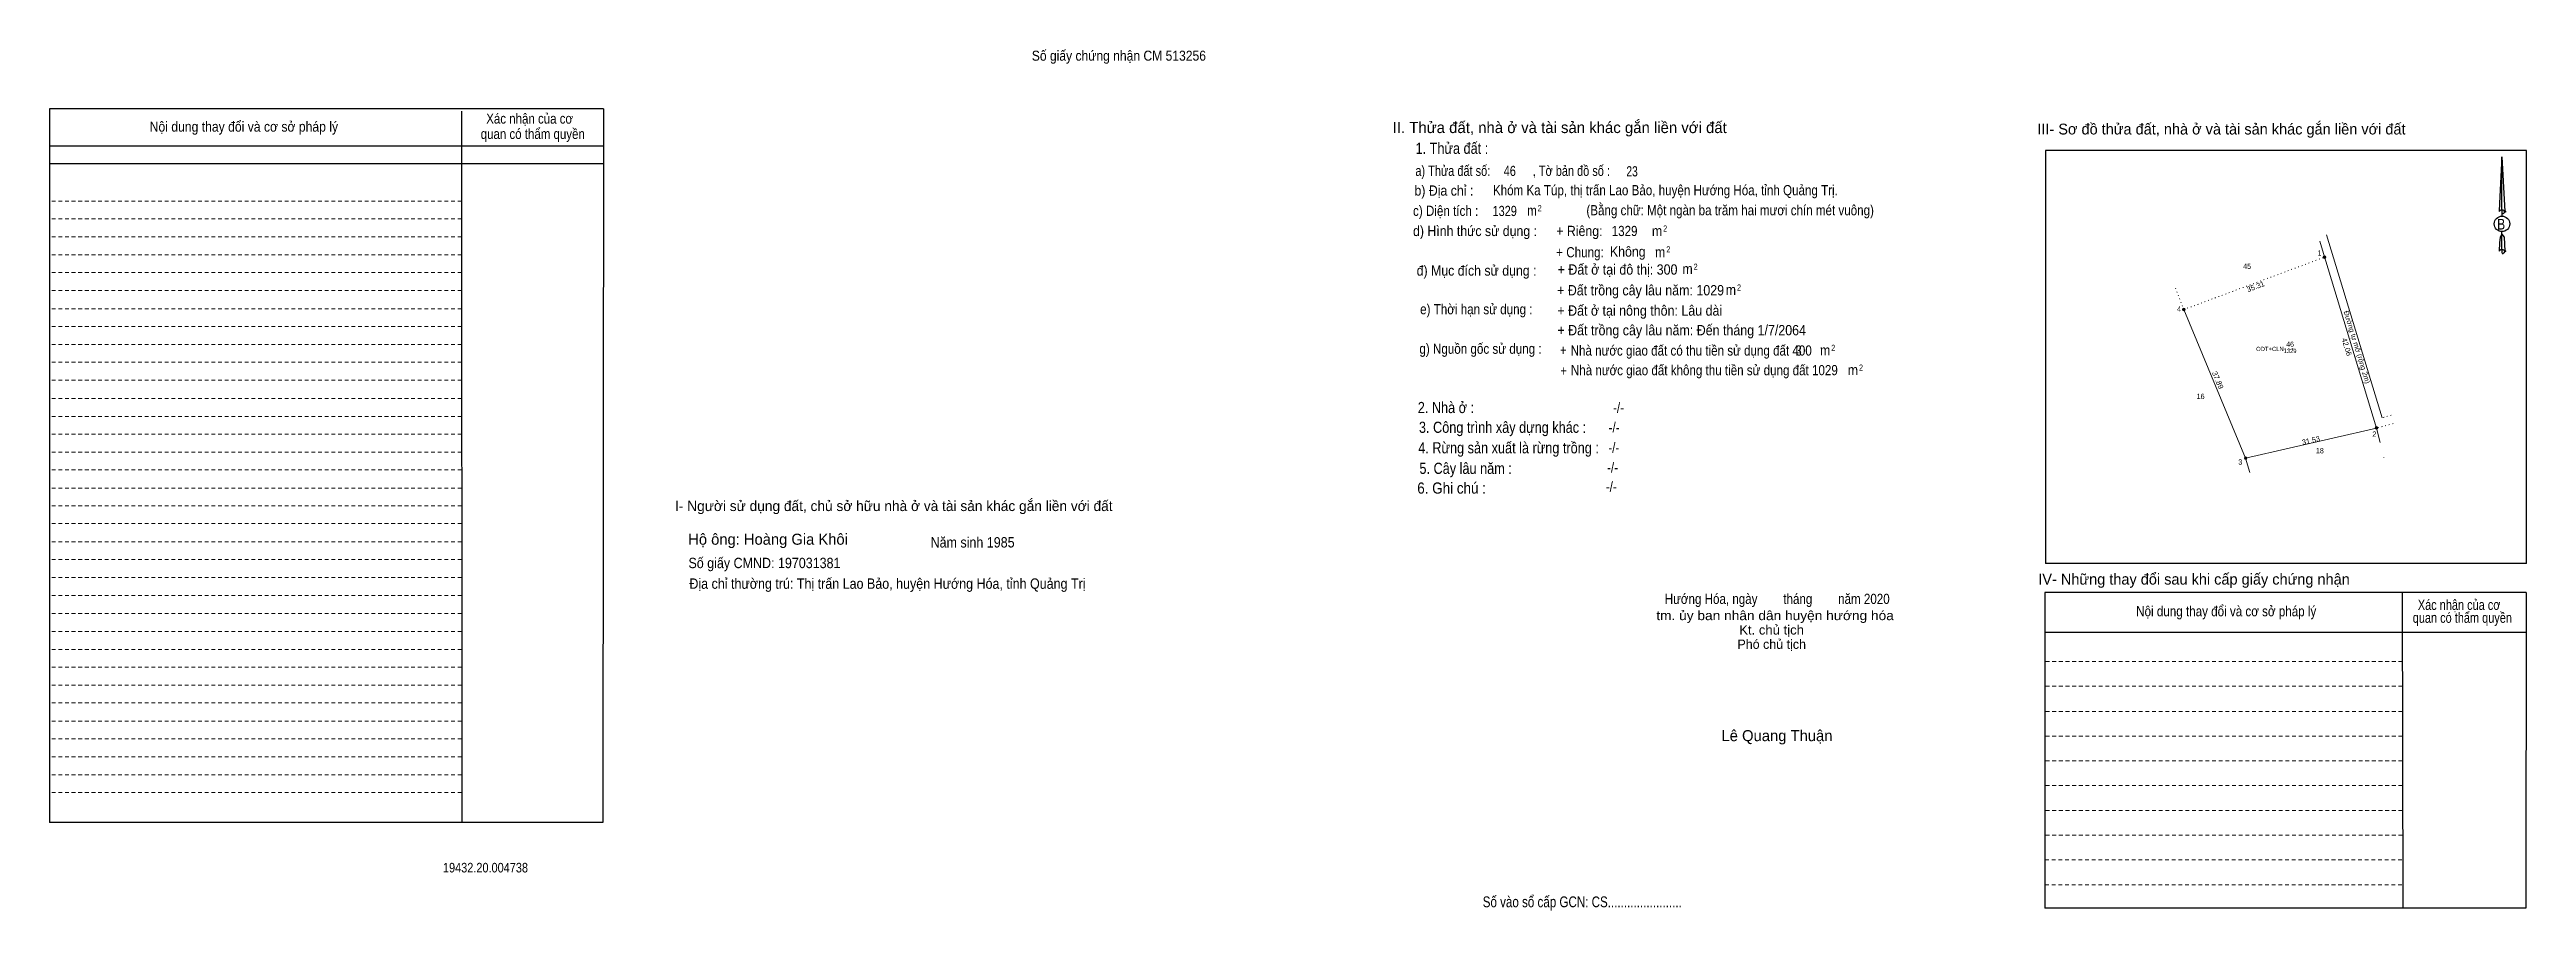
# Model space of a CAD drawing. Header units: metres. Extents: x 534861 to 535906, y 1836371 to 1837212.
# Drawn here: x 534861 to 535443, y 1837009 to 1837212 of the extents above; entities that cross this region are included whole.
import ezdxf
from ezdxf.enums import TextEntityAlignment as Align

# ---------------------------------------------------------------- set-up
doc = ezdxf.new("R2010")
doc.units = ezdxf.units.M
doc.header["$LTSCALE"] = 0.58
doc.header["$PDMODE"] = 32
doc.header["$PDSIZE"] = 0.29
doc.linetypes.add('DOTTED', pattern=[1.5, 0.3, -1.2])
doc.linetypes.add('SHORT_DASHED', pattern=[2.7, 1.5, -1.2])
for name, color, linetype, lineweight in [('10', 7, 'DOTTED', 13), ('18', 7, 'Continuous', 25), ('28', 7, 'SHORT_DASHED', 13), ('40', 7, 'Continuous', 13), ('63', 7, 'Continuous', 13)]:
    doc.layers.add(name, color=color, linetype=linetype, lineweight=lineweight)
for name, color, linetype in [('32', 7, 'Continuous'), ('46', 7, 'Continuous'), ('9', 7, 'Continuous')]:
    doc.layers.add(name, color=color, linetype=linetype)

msp = doc.modelspace()

# ---------------------------------------------------------------- texts
at = {"layer": '10'}
for s, height, width, p in [('46', 2.4, 0.8, (535204.1, 1837182.13)), ('ODT+CLN', 1, 0.95, (535382.85, 1837140.93)), ('1329', 1, 0.85, (535387.58, 1837140.45))]:
    msp.add_text(s, height=height, dxfattribs=dict(at, width=width)).set_placement(p, align=Align.CENTER)
at = {"layer": '18'}
for s, height, p in [('II. Thửa đất, nhà ở và tài sản khác gắn liền với đất', 2.625, (535215.845, 1837192.24)), ('Hộ ông: Hoàng Gia Khôi', 2.59, (535029.68, 1837095.33)), ('Phó chủ tịch', 2.19, (535265.69, 1837070.82)), ('Lê Quang Thuận', 2.6, (535266.93, 1837049.09))]:
    msp.add_text(s, height=height, dxfattribs=at).set_placement(p, align=Align.CENTER)
for s, height, width, p in [('1. Thửa đất :', 2.625, 0.85, (535190.485, 1837187.35)), ('a) Thửa đất số:              , Tờ bản đồ số : ', 2.406, 0.8, (535205.13, 1837182.16)), ('23', 2.4, 0.75, (535232.855, 1837182.04)), ('b) Địa chỉ : ', 2.406, 0.9, (535189.005, 1837177.51)), ('(Bằng chữ: Một ngàn ba trăm hai mươi chín mét vuông)', 2.4, 0.85, (535255.92, 1837172.89)), ('c) Diện tích :                                                   ', 2.406, 0.85, (535208.395, 1837172.74)), ('d) Hình thức sử dụng :', 2.406, 0.9, (535195.925, 1837168)), ('1329', 2.4, 0.8, (535202.9, 1837172.71)), (' m', 2.406, 0.85, (535208.94, 1837172.8)), ('2', 1.457, 0.75, (535211.115, 1837173.82)), ('+ Riêng: ', 2.406, 0.9, (535220.875, 1837168)), (' m', 2.406, 0.9, (535238.325, 1837168)), ('2', 1.457, 0.8, (535240.63, 1837169.02)), ('B', 2.52, 0.85, (535437.21, 1837169.53)), ('       + Chung:', 2.406, 0.85, (535217.955, 1837162.99)), ('Không', 2.406, 0.9, (535231.845, 1837163.14)), (' m', 2.406, 0.9, (535239.045, 1837163.02)), ('2', 1.457, 0.8, (535241.38, 1837164.13)), ('đ) Mục đích sử dụng :', 2.406, 0.9, (535196.29, 1837158.67)), ('+ Đất ở tại đô thị: 300', 2.43, 0.9, (535229.44, 1837158.91)), (' m', 2.406, 0.9, (535245.505, 1837159.06)), ('2', 1.457, 0.8, (535247.8, 1837160.05)), ('e) Thời hạn sử dụng :', 2.406, 0.85, (535196.23, 1837149.58)), ('+ Đất trồng cây lâu năm: 1029', 2.43, 0.9, (535234.855, 1837154.03)), (' m', 2.406, 0.9, (535255.695, 1837154.15)), ('2', 1.457, 0.8, (535258, 1837155.14)), ('+ Đất ở tại nông thôn: Lâu dài', 2.43, 0.9, (535234.67, 1837149.25)), ('+ Đất trồng cây lâu năm: Đến tháng 1/7/2064', 2.43, 0.9, (535244.525, 1837144.63)), ('g) Nguồn gốc sử dụng :', 2.406, 0.85, (535197.21, 1837140.28)), ('+ ', 2.43, 0.8, (535217.02, 1837139.95)), (' m', 2.406, 0.9, (535277.845, 1837139.92)), ('2', 1.457, 0.8, (535280.15, 1837140.94)), ('+ ', 2.43, 0.8, (535217.11, 1837135.09)), (' m', 2.406, 0.9, (535284.385, 1837135.28)), ('2', 1.457, 0.8, (535286.69, 1837136.3)), ('2. Nhà ở :', 2.625, 0.85, (535189.08, 1837126.32)), ('3. Công trình xây dựng khác :', 2.625, 0.85, (535202.395, 1837121.67)), ('4. Rừng sản xuất là rừng trồng :', 2.625, 0.85, (535203.81, 1837116.84)), ('5. Cây lâu năm :', 2.625, 0.85, (535193.715, 1837112.01)), ('6. Ghi chú :', 2.625, 0.9, (535190.42, 1837107.36)), ('Hướng Hóa, ngày        tháng        năm 2020', 2.4, 0.85, (535266.985, 1837081.39)), ('tm. ủy ban nhân dân huyện hướng hóa', 2.19, 1.1, (535266.48, 1837077.58)), ('Kt. chủ tịch', 2.19, 1.05, (535265.66, 1837074.19)), ('19432.20.004738', 2.26, 0.85, (534963.23, 1837018.18)), ('Số vào sổ cấp GCN: CS.......................', 2.549, 0.8, (535221.15, 1837009.99))]:
    msp.add_text(s, height=height, dxfattribs=dict(at, width=width)).set_placement(p, align=Align.CENTER)
at = {"layer": '18', "width": 0.85}
for s, p in [('Khóm Ka Túp, thị trấn Lao Bảo, huyện Hướng Hóa, tỉnh Quảng Trị.', (535200.14, 1837177.6)), ('Nhà nước giao đất có thu tiền sử dụng đất 400', (535218.41, 1837139.86)), ('Nhà nước giao đất không thu tiền sử dụng đất 1029 ', (535218.46, 1837135.23))]:
    msp.add_text(s, height=2.4, dxfattribs=at).set_placement(p)
at = {"layer": '28'}
for s, height, width, p in [('Nội dung thay đổi và cơ sở pháp lý', 2.377, 0.9, (534906.415, 1837192.57)), ('Nội dung thay đổi và cơ sở pháp lý', 2.377, 0.9, (534906.415, 1837192.57)), (' quan có thẩm quyền', 2.377, 0.85, (534973.975, 1837190.86)), (' quan có thẩm quyền', 2.377, 0.85, (534973.975, 1837190.86)), ('Xác nhận của cơ', 2.377, 0.85, (534973.61, 1837194.46)), ('Xác nhận của cơ', 2.377, 0.85, (534973.61, 1837194.46)), ('-/-', 2.406, 0.85, (535229.67, 1837126.41)), ('-/-', 2.406, 0.85, (535228.62, 1837121.73)), ('-/-', 2.406, 0.85, (535228.56, 1837116.99)), ('-/-', 2.406, 0.85, (535228.26, 1837112.31)), ('-/-', 2.406, 0.85, (535227.97, 1837107.79)), ('Xác nhận của cơ', 2.406, 0.8, (535427.34, 1837079.98)), ('Nội dung thay đổi và cơ sở pháp lý', 2.406, 0.85, (535372.57, 1837078.48)), (' quan có thẩm quyền', 2.406, 0.8, (535427.735, 1837076.95))]:
    msp.add_text(s, height=height, dxfattribs=dict(at, width=width)).set_placement(p, align=Align.CENTER)
for s, height, p in [('III- Sơ đồ thửa đất, nhà ở và tài sản khác gắn liền với đất', 2.552, (535371.445, 1837191.91)), ('I- Người sử dụng đất, chủ sở hữu nhà ở và tài sản khác gắn liền với đất', 2.41, (535059.255, 1837103.26)), ('IV- Những thay đổi sau khi cấp giấy chứng nhận', 2.552, (535364.995, 1837085.95))]:
    msp.add_text(s, height=height, dxfattribs=at).set_placement(p, align=Align.CENTER)
at = {"layer": '28', "width": 0.9}
for s, p in [('Năm sinh 1985', (535067.9, 1837094.68)), ('Số giấy CMND: 197031381', (535010.96, 1837089.82)), ('Địa chỉ thường trú: Thị trấn Lao Bảo, huyện Hướng Hóa, tỉnh Quảng Trị', (535011.18, 1837084.96))]:
    msp.add_text(s, height=2.44, dxfattribs=at).set_placement(p)
at = {"layer": '32'}
for s, height, width, p in [('45', 1.25, 0.8, (535377.48, 1837160.25)), ('46', 1.2, 0.85, (535387.585, 1837141.93)), ('16', 1.25, 0.85, (535366.54, 1837129.63)), ('18', 1.25, 0.8, (535394.59, 1837116.84))]:
    msp.add_text(s, height=height, dxfattribs=dict(at, width=width)).set_placement(p, align=Align.CENTER)
at = {"layer": '32', "width": 0.95}
msp.add_text('Đường tự mỡ (rộng 2m)', height=1.2, rotation=286.843, dxfattribs=at).set_placement((535402.7448, 1837141.6938), align=Align.CENTER)
at = {"layer": '40', "width": 0.9}
msp.add_text('Số giấy chứng nhận CM 513256', height=2.363, dxfattribs=at).set_placement((535112.175, 1837209.28), align=Align.CENTER)
at = {"layer": '46', "width": 0.75}
msp.add_text('3', height=2.4, dxfattribs=at).set_placement((535271.39, 1837139.85))
at = {"layer": '63'}
for s, width, p in [(' 1', 0.75, (535394.96, 1837163.4)), (' 4', 0.85, (535361.95, 1837150.21)), (' 2', 0.85, (535407.87, 1837120.74)), (' 3', 0.8, (535376.34, 1837114.18))]:
    msp.add_text(s, height=1.25, dxfattribs=dict(at, width=width)).set_placement(p, align=Align.RIGHT)
for s, rotation, width, p in [('35.31', 20.421, 0.95, (535379.702, 1837155.5195)), ('42.06', 286.849, 0.95, (535400.3096, 1837141.7362)), ('31.53', 12.921, 0.9, (535392.6402, 1837119.2691))]:
    msp.add_text(s, height=1.25, rotation=rotation, dxfattribs=dict(at, width=width)).set_placement(p, align=Align.CENTER)
msp.add_text('37.89', height=1.25, rotation=292.585, dxfattribs=at).set_placement((535370.0145, 1837133.84), align=Align.CENTER)
at = {"layer": '9', "width": 0.85}
msp.add_text('1329', height=2.4, dxfattribs=at).set_placement((535231.095, 1837168), align=Align.CENTER)

# ---------------------------------------------------------------- hatches: boundary and pattern name
at = {"layer": '63'}
for points in [[(535395.9715, 1837163.02, 1), (535395.3885, 1837163.02, 1)], [(535362.8815, 1837150.7, 1), (535362.2985, 1837150.7, 1)], [(535408.2031, 1837122.84, 1), (535407.62, 1837122.84, 1)], [(535377.4531, 1837115.71, 1), (535376.87, 1837115.71, 1)]]:
    msp.add_hatch(color=256, dxfattribs=at).paths.add_polyline_path(points)

# ---------------------------------------------------------------- linework, layer by layer
at = {"layer": '10'}
for p, q in [((535362.59, 1837150.7), (535395.68, 1837163.02)), ((535360.64, 1837155.71), (535362.59, 1837150.7)), ((535386.36, 1837141.47), (535388.77, 1837141.47)), ((535411.8, 1837123.86), (535407.87, 1837122.77)), ((535411.35, 1837125.82), (535409.21, 1837125.22))]:
    msp.add_line(p, q, dxfattribs=at)
at = {"layer": '10', "linetype": 'Continuous'}
msp.add_line((535378.13, 1837112.31), (535377.14, 1837115.72), dxfattribs=at)
msp.add_lwpolyline([(535362.59, 1837150.7), (535377.14, 1837115.72), (535407.87, 1837122.77)], dxfattribs=at)
at = {"layer": '18'}
for p, q in [((535437.38, 1837186.66), (535438.1, 1837173.76)), ((535437.38, 1837186.66), (535438.1, 1837173.76)), ((535437.38, 1837186.66), (535438.1, 1837173.76)), ((535436.81, 1837175.77), (535436.78, 1837173.76)), ((535437.38, 1837174.15), (535437.38, 1837173.64)), ((535437.38, 1837173.64), (535437.38, 1837173.31)), ((535437.38, 1837173.31), (535437.38, 1837172.86)), ((535437.38, 1837173.31), (535437.38, 1837172.86)), ((535437.38, 1837173.31), (535437.38, 1837172.86)), ((535437.38, 1837168.48), (535437.38, 1837169.11)), ((535437.38, 1837168.48), (535437.38, 1837169.11)), ((535437.38, 1837168.48), (535437.38, 1837169.11)), ((535437.38, 1837168.48), (535437.92, 1837167.73)), ((535437.38, 1837168.48), (535437.92, 1837167.73)), ((535437.38, 1837168.48), (535437.92, 1837167.73)), ((535437.38, 1837164.85), (535437.38, 1837164.34)), ((535437.38, 1837164.34), (535437.38, 1837163.98)), ((535437.92, 1837167.73), (535438.1, 1837164.43)), ((535437.92, 1837167.73), (535438.1, 1837164.43)), ((535437.92, 1837167.73), (535438.1, 1837164.43))]:
    msp.add_line(p, q, dxfattribs=at)
for points in [[(535437.38, 1837174.15), (535437.38, 1837186.66), (535436.81, 1837175.77)], [(535437.38, 1837164.85), (535437.38, 1837168.48), (535436.99, 1837167.73), (535436.81, 1837166.38), (535436.78, 1837164.43)]]:
    msp.add_lwpolyline(points, dxfattribs=at)
msp.add_ellipse((535437.4185, 1837170.8695), major_axis=(0, 1.8359), ratio=0.983453, dxfattribs=at)
for centre, start_param, end_param in [((535437.4192, 1837173.6985), 1.57079633, 3.07445202), ((535437.4192, 1837173.6985), 0.06714063, 1.57079633), ((535437.4192, 1837173.6985), 4.71238898, 6.28318531), ((535437.4192, 1837164.3285), 2.49106941, 3.07427841), ((535437.4192, 1837164.3285), 1.57079633, 2.49106941), ((535437.4192, 1837164.3285), 0.06714063, 1.57079633), ((535437.4192, 1837164.3285), 4.71238898, 6.28318531)]:
    msp.add_ellipse(centre, major_axis=(0.6619, 0), ratio=0.655448, start_param=start_param, end_param=end_param, dxfattribs=at)
for p in [(535438.1, 1837173.76), (535438.1, 1837164.43)]:
    msp.add_point(p, dxfattribs=at)
at = {"layer": '28', "linetype": 'Continuous', "lineweight": 25}
for p, q in [((534990.95, 1837197.94), (534860.72, 1837197.94)), ((534957.62, 1837197.43), (534957.68, 1837029.91)), ((534990.95, 1837197.94), (534990.83, 1837029.91)), ((534990.95, 1837189.18), (534860.93, 1837189.18)), ((534990.95, 1837189.18), (534860.93, 1837189.18)), ((534990.95, 1837184.98), (534860.93, 1837184.98)), ((535443.17, 1837090.9), (535330.07, 1837090.9)), ((535413.98, 1837084.09), (535414.07, 1837009.78)), ((535443.11, 1837084.09), (535443.02, 1837009.78)), ((535443.02, 1837074.7), (535329.92, 1837074.7)), ((534990.83, 1837029.91), (534860.72, 1837029.97)), ((535443.02, 1837009.78), (535329.92, 1837009.78))]:
    msp.add_line(p, q, dxfattribs=at)
at = {"layer": '28'}
for p, q in [((534957.62, 1837176.25), (534860.72, 1837176.25)), ((534957.62, 1837172.05), (534860.72, 1837172.05)), ((534957.62, 1837167.85), (534860.72, 1837167.85)), ((534957.62, 1837163.56), (534860.72, 1837163.56)), ((534957.62, 1837159.39), (534860.72, 1837159.39)), ((534957.62, 1837155.16), (534860.72, 1837155.16)), ((534957.62, 1837150.87), (534860.72, 1837150.87)), ((534957.62, 1837146.73), (534860.72, 1837146.73)), ((534957.62, 1837142.47), (534860.72, 1837142.47)), ((534957.62, 1837138.3), (534860.72, 1837138.3)), ((534957.62, 1837134.1), (534860.72, 1837134.1)), ((534957.62, 1837129.78), (534860.72, 1837129.78)), ((534957.62, 1837125.55), (534860.72, 1837125.55)), ((534957.62, 1837121.38), (534860.72, 1837121.38)), ((534957.62, 1837117.15), (534860.72, 1837117.15)), ((534957.62, 1837112.95), (534860.72, 1837112.95)), ((534957.62, 1837108.66), (534860.72, 1837108.66)), ((534957.62, 1837104.49), (534860.72, 1837104.49)), ((534957.62, 1837100.32), (534860.72, 1837100.32)), ((534957.62, 1837096.03), (534860.72, 1837096.03)), ((534957.62, 1837091.83), (534860.72, 1837091.83)), ((534957.62, 1837087.63), (534860.72, 1837087.63)), ((534957.62, 1837083.4), (534860.72, 1837083.4)), ((534957.62, 1837079.14), (534860.72, 1837079.14)), ((534957.62, 1837074.91), (534860.72, 1837074.91)), ((534957.62, 1837070.68), (534860.72, 1837070.68)), ((534957.62, 1837066.54), (534860.72, 1837066.54)), ((535413.98, 1837067.83), (535329.92, 1837067.83)), ((534957.62, 1837062.28), (534860.72, 1837062.28)), ((535413.98, 1837062.01), (535329.92, 1837062.01)), ((534957.62, 1837058.08), (534860.72, 1837058.08)), ((534957.62, 1837053.82), (534860.72, 1837053.82)), ((535413.98, 1837056.1), (535329.92, 1837056.1)), ((534957.62, 1837049.65), (534860.72, 1837049.65)), ((535413.98, 1837050.28), (535329.92, 1837050.28)), ((534957.62, 1837045.42), (534860.72, 1837045.42)), ((535413.98, 1837044.43), (535329.92, 1837044.43)), ((534957.62, 1837041.16), (534860.72, 1837041.16)), ((534957.62, 1837037.02), (534860.72, 1837037.02)), ((535413.98, 1837038.67), (535329.92, 1837038.67)), ((535413.98, 1837032.79), (535329.92, 1837032.79)), ((535413.98, 1837026.94), (535329.92, 1837026.94)), ((535413.89, 1837021.12), (535329.92, 1837021.12)), ((535413.89, 1837015.27), (535329.92, 1837015.27))]:
    msp.add_line(p, q, dxfattribs=at)
at = {"layer": '28', "linetype": 'Continuous', "lineweight": 25}
for points in [[(534990.95, 1837197.94), (534860.72, 1837197.94), (534860.72, 1837029.97)], [(535443.17, 1837090.9), (535443.17, 1837188.16), (535330.07, 1837188.16), (535330.07, 1837090.9)], [(535443.11, 1837084.09), (535329.92, 1837084.09), (535329.92, 1837009.78)]]:
    msp.add_lwpolyline(points, dxfattribs=at)
at = {"layer": '40'}
for p, q in [((535394.55, 1837166.76), (535395.17, 1837164.7)), ((535395.17, 1837164.7), (535407.87, 1837122.77)), ((535396.18, 1837168.25), (535397.25, 1837164.7)), ((535397.25, 1837164.7), (535409.21, 1837125.22)), ((535407.87, 1837122.77), (535408.74, 1837119.39)), ((535409.64, 1837115.91), (535409.65, 1837115.86))]:
    msp.add_line(p, q, dxfattribs=at)
at = {"layer": '63'}
for centre in [(535395.68, 1837163.02), (535362.59, 1837150.7), (535407.9115, 1837122.84), (535377.1615, 1837115.71)]:
    msp.add_circle(centre, 0.2915, dxfattribs=at)

msp.set_redraw_order([(e.dxf.handle, doc.entitydb.next_handle()) for e in msp.query("TEXT MTEXT ATTDEF DIMENSION ARC_DIMENSION")])  # texts and dimensions are drawn at this point

doc.saveas('drawing.dxf')
